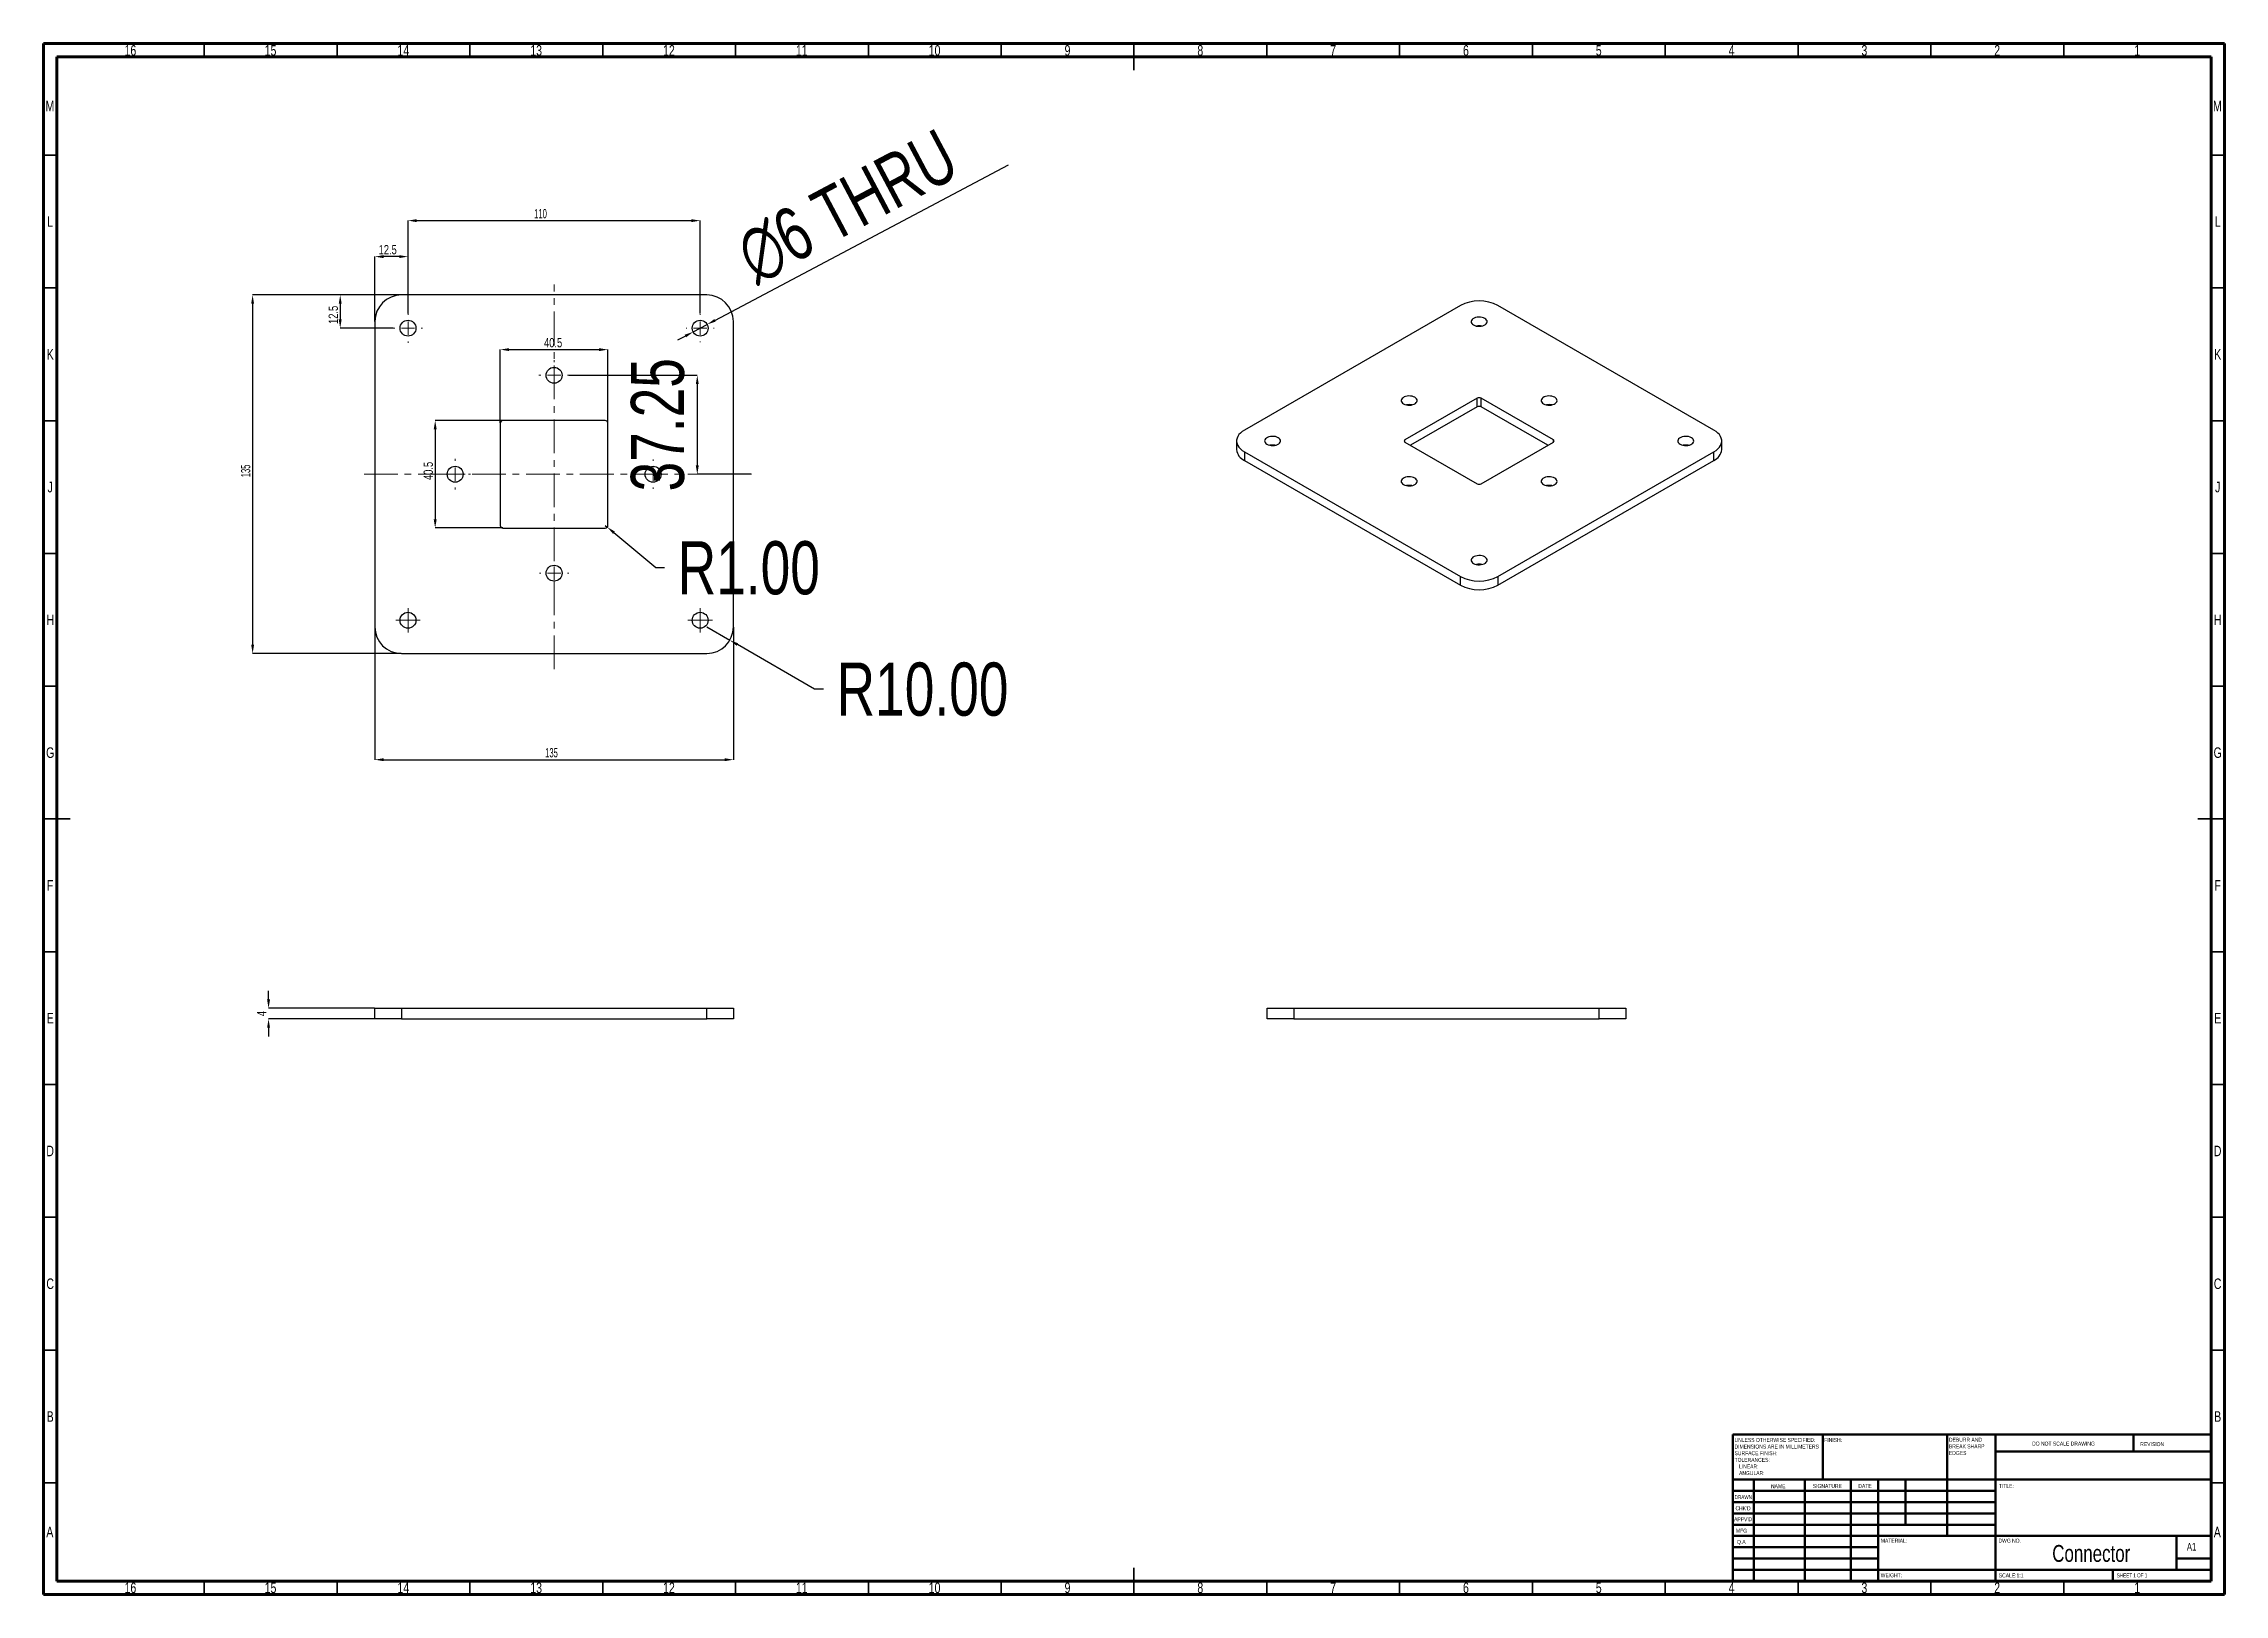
# Model space of a CAD drawing. Header units: inches. Extents: x 1517 to 7040, y -2638 to 1148.
# Drawn here: x 3183 to 4004, y 340 to 924 of the extents above; entities that cross this region are included whole.
import ezdxf

# ---------------------------------------------------------------- set-up
doc = ezdxf.new("R2010")
doc.units = ezdxf.units.IN
doc.header["$MEASUREMENT"] = 0
doc.linetypes.add('CENTERX2', pattern=[20.32, 12.7, -2.54, 2.54, -2.54])
doc.styles.add('SLDTEXTSTYLE0', font='TXT', dxfattribs={"width": 0.75})
doc.styles.add('SLDTEXTSTYLE1', font='TXT', dxfattribs={"width": 0.686449})
doc.styles.add('SLDTEXTSTYLE2', font='TXT', dxfattribs={"width": 0.6875})
doc.styles.add('SLDTEXTSTYLE3', font='TXT', dxfattribs={"width": 0.75})
doc.styles.add('SLDTEXTSTYLE8', font='TXT', dxfattribs={"width": 0.589474})
doc.dimstyles.new('SLDDIMSTYLE0', dxfattribs={"dimtxt": 3.5, "dimasz": 3.302, "dimexe": 0, "dimexo": 0.0625, "dimgap": 0.875, "dimtad": 1, "dimrnd": 1e-09, "dimzin": 12, "dimdsep": 46, "dimtxsty": 'SLDTEXTSTYLE3', "dimsah": 1, "dimcen": 0.09, "dimadec": 0, "dimazin": 3, "dimtfac": 1, "dimtofl": 0, "dimtmove": 0, "dimatfit": 3, "dimfxl": 0, "dimfrac": 2, "dimtolj": 1, "dimtzin": 12, "dimarcsym": 0})
doc.dimstyles.new('SLDDIMSTYLE1', dxfattribs={"dimtxt": 3.5, "dimasz": 3.302, "dimexe": 0, "dimexo": 0.0625, "dimgap": 0.875, "dimtad": 1, "dimrnd": 1e-09, "dimzin": 12, "dimdsep": 46, "dimtxsty": 'SLDTEXTSTYLE8', "dimsah": 1, "dimcen": 0.09, "dimadec": 0, "dimazin": 3, "dimtfac": 1, "dimtofl": 0, "dimtmove": 0, "dimatfit": 3, "dimfxl": 0, "dimfrac": 2, "dimtolj": 1, "dimtzin": 12, "dimarcsym": 0})
doc.dimstyles.new('SLDDIMSTYLE2', dxfattribs={"dimtxt": 20, "dimasz": 3.302, "dimexe": 0, "dimexo": 0.0625, "dimgap": 5, "dimtad": 0, "dimtih": 1, "dimtoh": 1, "dimrnd": 1e-09, "dimzin": 4, "dimdsep": 46, "dimtxsty": 'SLDTEXTSTYLE0', "dimblk1": 'NONE', "dimsah": 1, "dimcen": 0, "dimadec": 0, "dimazin": 1, "dimtfac": 1, "dimtmove": 0, "dimatfit": 3, "dimldrblk": 'NONE', "dimfxl": 0, "dimfrac": 2, "dimtolj": 1, "dimtzin": 12, "dimarcsym": 0})
doc.dimstyles.new('SLDDIMSTYLE3', dxfattribs={"dimtxt": 20, "dimasz": 3.302, "dimexe": 0, "dimexo": 0.0625, "dimgap": 5, "dimtad": 1, "dimrnd": 1e-09, "dimzin": 12, "dimdsep": 46, "dimtxsty": 'SLDTEXTSTYLE0', "dimsah": 1, "dimcen": 0.09, "dimadec": 0, "dimazin": 3, "dimtfac": 1, "dimtmove": 0, "dimatfit": 0, "dimfxl": 0, "dimfrac": 2, "dimtolj": 1, "dimtzin": 12, "dimarcsym": 0})
doc.dimstyles.new('SLDDIMSTYLE4', dxfattribs={"dimtxt": 20, "dimasz": 3.302, "dimexe": 0, "dimexo": 0.0625, "dimgap": 5, "dimtad": 1, "dimrnd": 1e-09, "dimzin": 4, "dimdsep": 46, "dimtxsty": 'SLDTEXTSTYLE0', "dimsah": 1, "dimcen": 0, "dimadec": 0, "dimazin": 1, "dimtfac": 1, "dimtofl": 0, "dimtmove": 0, "dimatfit": 3, "dimfxl": 0, "dimfrac": 2, "dimtolj": 1, "dimtzin": 12, "dimarcsym": 0})

msp = doc.modelspace()

# ---------------------------------------------------------------- texts
at = {"color": 7, "linetype": 'Continuous', "lineweight": 0}
for s, insert, char_height, attachment_point, style in [('16', (3215.877, 923.092), 3.9687, 2, 'SLDTEXTSTYLE0'), ('15', (3268.627, 923.092), 3.9687, 2, 'SLDTEXTSTYLE0'), ('14', (3318.627, 923.092), 3.9687, 2, 'SLDTEXTSTYLE0'), ('13', (3368.627, 923.092), 3.9687, 2, 'SLDTEXTSTYLE0'), ('12', (3418.627, 923.092), 3.9687, 2, 'SLDTEXTSTYLE0'), ('11', (3468.627, 923.092), 3.9687, 2, 'SLDTEXTSTYLE0'), ('10', (3518.627, 923.092), 3.9687, 2, 'SLDTEXTSTYLE0'), ('9', (3568.667, 923.092), 3.969, 2, 'SLDTEXTSTYLE0'), ('8', (3618.667, 923.092), 3.969, 2, 'SLDTEXTSTYLE0'), ('7', (3668.667, 923.092), 3.969, 2, 'SLDTEXTSTYLE0'), ('6', (3718.667, 923.092), 3.969, 2, 'SLDTEXTSTYLE0'), ('5', (3768.667, 923.092), 3.969, 2, 'SLDTEXTSTYLE0'), ('4', (3818.667, 923.092), 3.969, 2, 'SLDTEXTSTYLE0'), ('3', (3868.667, 923.092), 3.969, 2, 'SLDTEXTSTYLE0'), ('2', (3918.667, 923.092), 3.969, 2, 'SLDTEXTSTYLE0'), ('1', (3971.417, 923.092), 3.969, 2, 'SLDTEXTSTYLE0'), ('M', (3185.568, 902.148), 3.969, 2, 'SLDTEXTSTYLE0'), ('M', (4001.568, 902.148), 3.969, 2, 'SLDTEXTSTYLE0'), ('L', (3185.661, 858.648), 3.969, 2, 'SLDTEXTSTYLE0'), ('L', (4001.661, 858.648), 3.969, 2, 'SLDTEXTSTYLE0'), ('K', (3185.695, 808.648), 3.969, 2, 'SLDTEXTSTYLE0'), ('K', (4001.695, 808.648), 3.969, 2, 'SLDTEXTSTYLE0'), ('J', (3185.672, 758.648), 3.969, 2, 'SLDTEXTSTYLE0'), ('J', (4001.672, 758.648), 3.969, 2, 'SLDTEXTSTYLE0'), ('H', (3185.697, 708.648), 3.969, 2, 'SLDTEXTSTYLE0'), ('H', (4001.697, 708.648), 3.969, 2, 'SLDTEXTSTYLE0'), ('G', (3185.693, 658.648), 3.969, 2, 'SLDTEXTSTYLE0'), ('G', (4001.693, 658.648), 3.969, 2, 'SLDTEXTSTYLE0'), ('F', (3185.664, 608.648), 3.969, 2, 'SLDTEXTSTYLE0'), ('F', (4001.664, 608.648), 3.969, 2, 'SLDTEXTSTYLE0'), ('E', (3185.714, 558.648), 3.969, 2, 'SLDTEXTSTYLE0'), ('E', (4001.714, 558.648), 3.969, 2, 'SLDTEXTSTYLE0'), ('D', (3185.659, 508.648), 3.969, 2, 'SLDTEXTSTYLE0'), ('D', (4001.659, 508.648), 3.969, 2, 'SLDTEXTSTYLE0'), ('C', (3185.665, 458.648), 3.969, 2, 'SLDTEXTSTYLE0'), ('C', (4001.665, 458.648), 3.969, 2, 'SLDTEXTSTYLE0'), ('B', (3185.677, 408.648), 3.969, 2, 'SLDTEXTSTYLE0'), ('B', (4001.677, 408.648), 3.969, 2, 'SLDTEXTSTYLE0'), ('FINISH:', (3853.578, 398.593), 1.5, 1, 'SLDTEXTSTYLE0'), ('DO NOT SCALE DRAWING', (3931.821, 397.207), 1.5, 1, 'SLDTEXTSTYLE0'), ('REVISION', (3972.534, 397.009), 1.5, 1, 'SLDTEXTSTYLE0'), ('NAME', (3833.529, 381.175), 1.5, 1, 'SLDTEXTSTYLE0'), ('SIGNATURE', (3849.24, 381.236), 1.5, 1, 'SLDTEXTSTYLE0'), ('DATE', (3866.421, 381.25), 1.5, 1, 'SLDTEXTSTYLE0'), ('TITLE:', (3919.297, 381.25), 1.5, 1, 'SLDTEXTSTYLE0'), ('DRAWN', (3819.85, 377.059), 1.5, 1, 'SLDTEXTSTYLE1'), ("CHK'D", (3820.146, 372.836), 1.5, 1, 'SLDTEXTSTYLE0'), ('A', (3185.546, 365.148), 3.969, 2, 'SLDTEXTSTYLE0'), ("APPV'D", (3819.608, 368.74), 1.5, 1, 'SLDTEXTSTYLE0'), ('MFG', (3820.331, 364.39), 1.5, 1, 'SLDTEXTSTYLE0'), ('A', (4001.546, 365.148), 3.969, 2, 'SLDTEXTSTYLE0'), ('Q.A', (3820.716, 360.179), 1.5, 1, 'SLDTEXTSTYLE0'), ('MATERIAL:', (3874.852, 360.66), 1.5, 1, 'SLDTEXTSTYLE0'), ('DWG NO.', (3919.159, 360.66), 1.5, 1, 'SLDTEXTSTYLE0'), ('Connector', (3954.091, 358.281), 6.35, 2, 'SLDTEXTSTYLE0'), ('A1', (3990.078, 359.08), 2.9104, 1, 'SLDTEXTSTYLE0'), ('WEIGHT:', (3874.824, 347.623), 1.4986, 1, 'SLDTEXTSTYLE0'), ('SCALE:1:1', (3919.28, 347.574), 1.5, 1, 'SLDTEXTSTYLE0'), ('SHEET 1 OF 1', (3963.685, 347.574), 1.5, 1, 'SLDTEXTSTYLE2'), ('16', (3215.877, 344.148), 3.9687, 2, 'SLDTEXTSTYLE0'), ('15', (3268.627, 344.148), 3.9687, 2, 'SLDTEXTSTYLE0'), ('14', (3318.627, 344.148), 3.9687, 2, 'SLDTEXTSTYLE0'), ('13', (3368.627, 344.148), 3.9687, 2, 'SLDTEXTSTYLE0'), ('12', (3418.627, 344.148), 3.9687, 2, 'SLDTEXTSTYLE0'), ('11', (3468.627, 344.148), 3.9687, 2, 'SLDTEXTSTYLE0'), ('10', (3518.627, 344.148), 3.9687, 2, 'SLDTEXTSTYLE0'), ('9', (3568.667, 344.148), 3.969, 2, 'SLDTEXTSTYLE0'), ('8', (3618.667, 344.148), 3.969, 2, 'SLDTEXTSTYLE0'), ('7', (3668.667, 344.148), 3.969, 2, 'SLDTEXTSTYLE0'), ('6', (3718.667, 344.148), 3.969, 2, 'SLDTEXTSTYLE0'), ('5', (3768.667, 344.148), 3.969, 2, 'SLDTEXTSTYLE0'), ('4', (3818.667, 344.148), 3.969, 2, 'SLDTEXTSTYLE0'), ('3', (3868.667, 344.148), 3.969, 2, 'SLDTEXTSTYLE0'), ('2', (3918.667, 344.148), 3.969, 2, 'SLDTEXTSTYLE0'), ('1', (3971.417, 344.148), 3.969, 2, 'SLDTEXTSTYLE0')]:
    msp.add_mtext(s, dxfattribs=dict(at, insert=insert, char_height=char_height, attachment_point=attachment_point, style=style))

# ---------------------------------------------------------------- blocks, each defined once
blk = doc.blocks.new('SW_NOTE_0')
at = {"color": 0, "linetype": 'Continuous', "lineweight": 0, "char_height": 1.5, "attachment_point": 1, "style": 'SLDTEXTSTYLE0'}
for s, insert in [('UNLESS OTHERWISE SPECIFIED:', (0, 1.93)), ('TOLERANCES:', (0, -5.57)), ('SURFACE FINISH:', (0, -3.07)), ('DIMENSIONS ARE IN MILLIMETERS', (0, -0.57)), ('LINEAR:', (1.69, -8.07)), ('ANGULAR:', (1.69, -10.57))]:
    blk.add_mtext(s, dxfattribs=dict(at, insert=insert))
blk = doc.blocks.new('SW_NOTE_0_1')
at = {"color": 0, "linetype": 'Continuous', "lineweight": 0, "char_height": 1.5, "attachment_point": 1, "style": 'SLDTEXTSTYLE0'}
for s, insert in [('DEBURR AND', (0, 1.93)), ('BREAK SHARP', (0, -0.57)), ('EDGES', (0, -3.07))]:
    blk.add_mtext(s, dxfattribs=dict(at, insert=insert))
blk = doc.blocks.new('*D620')
at = {"color": 0, "linetype": 'Continuous', "lineweight": -2, "transparency": 16777216}
for p, q in [((3267.89, 563.71), (3267.89, 567.01)), ((3307.83, 560.41), (3267.89, 560.41)), ((3307.83, 556.41), (3267.89, 556.41)), ((3267.89, 553.11), (3267.89, 549.81))]:
    blk.add_line(p, q, dxfattribs=at)
at = {"color": 0, "linetype": 'Continuous', "transparency": 16777216}
for points in [[(3267.34, 563.71), (3268.44, 563.71), (3267.89, 560.41)], [(3267.34, 553.11), (3268.44, 553.11), (3267.89, 556.41)]]:
    blk.add_solid(points, dxfattribs=at)
at = {"layer": 'Defpoints', "color": 0, "linetype": 'Continuous', "transparency": 16777216}
for p in [(3307.89, 560.41), (3267.89, 556.41), (3307.89, 556.41)]:
    blk.add_point(p, dxfattribs=at)
at = {"color": 0, "linetype": 'Continuous', "lineweight": 18, "transparency": 16777216, "insert": (3263.51, 558.41), "char_height": 3.5, "attachment_point": 2, "rotation": 90, "style": 'SLDTEXTSTYLE3'}
blk.add_mtext('\\A1;4', dxfattribs=at)
blk = doc.blocks.new('*D621')
at = {"color": 0, "linetype": 'Continuous', "lineweight": -2, "transparency": 16777216}
for p, q in [((3317.83, 829.01), (3261.89, 829.01)), ((3261.89, 825.7), (3261.89, 697.31)), ((3317.83, 694.01), (3261.89, 694.01))]:
    blk.add_line(p, q, dxfattribs=at)
at = {"color": 0, "linetype": 'Continuous', "transparency": 16777216}
for points in [[(3261.34, 825.7), (3262.44, 825.7), (3261.89, 829.01)], [(3261.34, 697.31), (3262.44, 697.31), (3261.89, 694.01)]]:
    blk.add_solid(points, dxfattribs=at)
at = {"layer": 'Defpoints', "color": 0, "linetype": 'Continuous', "transparency": 16777216}
for p in [(3317.89, 829.01), (3261.89, 694.01), (3317.89, 694.01)]:
    blk.add_point(p, dxfattribs=at)
at = {"color": 0, "linetype": 'Continuous', "lineweight": 18, "transparency": 16777216, "insert": (3257.51, 762.76), "char_height": 3.5, "attachment_point": 2, "rotation": 90, "style": 'SLDTEXTSTYLE8'}
blk.add_mtext('\\A1;135', dxfattribs=at)
blk = doc.blocks.new('*D622')
at = {"color": 0, "linetype": 'Continuous', "lineweight": -2, "transparency": 16777216}
for p, q in [((3307.89, 703.94), (3307.89, 654.01)), ((3442.89, 703.94), (3442.89, 654.01)), ((3311.19, 654.01), (3439.59, 654.01))]:
    blk.add_line(p, q, dxfattribs=at)
at = {"color": 0, "linetype": 'Continuous', "transparency": 16777216}
for points in [[(3311.19, 654.56), (3311.19, 653.45), (3307.89, 654.01)], [(3439.59, 654.56), (3439.59, 653.45), (3442.89, 654.01)]]:
    blk.add_solid(points, dxfattribs=at)
at = {"layer": 'Defpoints', "color": 0, "linetype": 'Continuous', "transparency": 16777216}
for p in [(3307.89, 704.01), (3442.89, 704.01), (3442.89, 654.01)]:
    blk.add_point(p, dxfattribs=at)
at = {"color": 0, "linetype": 'Continuous', "lineweight": 18, "transparency": 16777216, "insert": (3374.42, 658.38), "char_height": 3.5, "attachment_point": 2, "style": 'SLDTEXTSTYLE8'}
blk.add_mtext('\\A1;135', dxfattribs=at)
blk = doc.blocks.new('*D623')
at = {"color": 0, "linetype": 'Continuous', "lineweight": -2, "transparency": 16777216}
for p, q in [((3432.89, 704.01), (3441.55, 699.01)), ((3473.44, 680.59), (3444.41, 697.35)), ((3476.75, 680.59), (3473.44, 680.59))]:
    blk.add_line(p, q, dxfattribs=at)
at = {"color": 0, "linetype": 'Continuous', "transparency": 16777216}
blk.add_solid([(3444.68, 697.83), (3444.13, 696.88), (3441.55, 699.01)], dxfattribs=at)
at = {"layer": 'Defpoints', "color": 0, "linetype": 'Continuous', "transparency": 16777216}
for p in [(3432.89, 704.01), (3441.55, 699.01)]:
    blk.add_point(p, dxfattribs=at)
at = {"color": 0, "linetype": 'Continuous', "lineweight": 18, "transparency": 16777216, "insert": (3481.75, 690.59), "char_height": 20, "attachment_point": 1, "style": 'SLDTEXTSTYLE0'}
blk.add_mtext('\\A1;R10.00', dxfattribs=at)
blk = doc.blocks.new('_None')
blk = doc.blocks.new('*D624')
at = {"color": 0, "linetype": 'Continuous', "lineweight": -2, "transparency": 16777216}
for p, q in [((3320.39, 822.07), (3320.39, 857.01)), ((3323.69, 857.01), (3427.09, 857.01)), ((3430.39, 822.07), (3430.39, 857.01))]:
    blk.add_line(p, q, dxfattribs=at)
at = {"color": 0, "linetype": 'Continuous', "transparency": 16777216}
for points in [[(3323.69, 857.56), (3323.69, 856.45), (3320.39, 857.01)], [(3427.09, 857.56), (3427.09, 856.45), (3430.39, 857.01)]]:
    blk.add_solid(points, dxfattribs=at)
at = {"layer": 'Defpoints', "color": 0, "linetype": 'Continuous', "transparency": 16777216}
for p in [(3430.39, 857.01), (3320.39, 822.01), (3430.39, 822.01)]:
    blk.add_point(p, dxfattribs=at)
at = {"color": 0, "linetype": 'Continuous', "lineweight": 18, "transparency": 16777216, "insert": (3370.29, 861.38), "char_height": 3.5, "attachment_point": 2, "style": 'SLDTEXTSTYLE8'}
blk.add_mtext('\\A1;110', dxfattribs=at)
blk = doc.blocks.new('*D625')
at = {"color": 0, "linetype": 'Continuous', "lineweight": -2, "transparency": 16777216}
for p, q in [((3435.96, 819.46), (3546.49, 878.08)), ((3424.82, 813.55), (3421.9, 812.01)), ((3427.74, 815.1), (3433.04, 817.91))]:
    blk.add_line(p, q, dxfattribs=at)
at = {"color": 0, "linetype": 'Continuous', "transparency": 16777216}
for points in [[(3424.56, 814.04), (3425.08, 813.07), (3427.74, 815.1)], [(3435.7, 819.94), (3436.21, 818.97), (3433.04, 817.91)]]:
    blk.add_solid(points, dxfattribs=at)
at = {"layer": 'Defpoints', "color": 0, "linetype": 'Continuous', "transparency": 16777216}
for p in [(3427.74, 815.1), (3433.04, 817.91)]:
    blk.add_point(p, dxfattribs=at)
at = {"color": 0, "linetype": 'Continuous', "lineweight": 18, "transparency": 16777216, "insert": (3442.01, 850.97), "char_height": 20, "attachment_point": 1, "rotation": 27.93978, "style": 'SLDTEXTSTYLE0'}
blk.add_mtext('\\A1;∅6 THRU', dxfattribs=at)
blk = doc.blocks.new('*D626')
at = {"color": 0, "linetype": 'Continuous', "lineweight": -2, "transparency": 16777216}
for p, q in [((3307.89, 819.07), (3307.89, 843.45)), ((3317.09, 843.45), (3311.19, 843.45)), ((3320.39, 822.07), (3320.39, 843.45))]:
    blk.add_line(p, q, dxfattribs=at)
at = {"color": 0, "linetype": 'Continuous', "transparency": 16777216}
for points in [[(3311.19, 844.01), (3311.19, 842.9), (3307.89, 843.45)], [(3317.09, 844.01), (3317.09, 842.9), (3320.39, 843.45)]]:
    blk.add_solid(points, dxfattribs=at)
at = {"layer": 'Defpoints', "color": 0, "linetype": 'Continuous', "transparency": 16777216}
for p in [(3307.89, 843.45), (3320.39, 822.01), (3307.89, 819.01)]:
    blk.add_point(p, dxfattribs=at)
at = {"color": 0, "linetype": 'Continuous', "lineweight": 18, "transparency": 16777216, "insert": (3312.75, 847.83), "char_height": 3.5, "attachment_point": 2, "style": 'SLDTEXTSTYLE3'}
blk.add_mtext('\\A1;12.5', dxfattribs=at)
blk = doc.blocks.new('*D627')
at = {"color": 0, "linetype": 'Continuous', "lineweight": -2, "transparency": 16777216}
for p, q in [((3317.83, 829.01), (3294.87, 829.01)), ((3294.87, 825.7), (3294.87, 819.81)), ((3314.83, 816.51), (3294.87, 816.51))]:
    blk.add_line(p, q, dxfattribs=at)
at = {"color": 0, "linetype": 'Continuous', "transparency": 16777216}
for points in [[(3294.32, 825.7), (3295.42, 825.7), (3294.87, 829.01)], [(3294.32, 819.81), (3295.42, 819.81), (3294.87, 816.51)]]:
    blk.add_solid(points, dxfattribs=at)
at = {"layer": 'Defpoints', "color": 0, "linetype": 'Continuous', "transparency": 16777216}
for p in [(3317.89, 829.01), (3294.87, 816.51), (3314.89, 816.51)]:
    blk.add_point(p, dxfattribs=at)
at = {"color": 0, "linetype": 'Continuous', "lineweight": 18, "transparency": 16777216, "insert": (3290.49, 821.52), "char_height": 3.5, "attachment_point": 2, "rotation": 90, "style": 'SLDTEXTSTYLE3'}
blk.add_mtext('\\A1;12.5', dxfattribs=at)
blk = doc.blocks.new('*D628')
at = {"color": 0, "linetype": 'Continuous', "lineweight": -2, "transparency": 16777216}
for p, q in [((3355.14, 780.82), (3355.14, 808.43)), ((3358.44, 808.43), (3392.34, 808.43)), ((3395.64, 780.82), (3395.64, 808.43))]:
    blk.add_line(p, q, dxfattribs=at)
at = {"color": 0, "linetype": 'Continuous', "transparency": 16777216}
for points in [[(3358.44, 808.98), (3358.44, 807.88), (3355.14, 808.43)], [(3392.34, 808.98), (3392.34, 807.88), (3395.64, 808.43)]]:
    blk.add_solid(points, dxfattribs=at)
at = {"layer": 'Defpoints', "color": 0, "linetype": 'Continuous', "transparency": 16777216}
for p in [(3395.64, 808.43), (3355.14, 780.76), (3395.64, 780.76)]:
    blk.add_point(p, dxfattribs=at)
at = {"color": 0, "linetype": 'Continuous', "lineweight": 18, "transparency": 16777216, "insert": (3375.02, 812.8), "char_height": 3.5, "attachment_point": 2, "style": 'SLDTEXTSTYLE3'}
blk.add_mtext('\\A1;40.5', dxfattribs=at)
blk = doc.blocks.new('*D629')
at = {"color": 0, "linetype": 'Continuous', "lineweight": -2, "transparency": 16777216}
for p, q in [((3356.08, 781.76), (3330.62, 781.76)), ((3330.62, 778.45), (3330.62, 744.56)), ((3356.08, 741.26), (3330.62, 741.26))]:
    blk.add_line(p, q, dxfattribs=at)
at = {"color": 0, "linetype": 'Continuous', "transparency": 16777216}
for points in [[(3330.07, 778.45), (3331.18, 778.45), (3330.62, 781.76)], [(3330.07, 744.56), (3331.18, 744.56), (3330.62, 741.26)]]:
    blk.add_solid(points, dxfattribs=at)
at = {"layer": 'Defpoints', "color": 0, "linetype": 'Continuous', "transparency": 16777216}
for p in [(3356.14, 781.76), (3330.62, 741.26), (3356.14, 741.26)]:
    blk.add_point(p, dxfattribs=at)
at = {"color": 0, "linetype": 'Continuous', "lineweight": 18, "transparency": 16777216, "insert": (3326.25, 762.76), "char_height": 3.5, "attachment_point": 2, "rotation": 90, "style": 'SLDTEXTSTYLE3'}
blk.add_mtext('\\A1;40.5', dxfattribs=at)
blk = doc.blocks.new('*D630')
at = {"color": 0, "linetype": 'Continuous', "lineweight": -2, "transparency": 16777216}
for p, q in [((3394.64, 742.26), (3395.4, 741.61)), ((3413.63, 726.28), (3397.93, 739.49)), ((3416.93, 726.28), (3413.63, 726.28))]:
    blk.add_line(p, q, dxfattribs=at)
at = {"color": 0, "linetype": 'Continuous', "transparency": 16777216}
blk.add_solid([(3398.28, 739.91), (3397.58, 739.06), (3395.4, 741.61)], dxfattribs=at)
at = {"layer": 'Defpoints', "color": 0, "linetype": 'Continuous', "transparency": 16777216}
for p in [(3394.64, 742.26), (3395.4, 741.61)]:
    blk.add_point(p, dxfattribs=at)
at = {"color": 0, "linetype": 'Continuous', "lineweight": 18, "transparency": 16777216, "insert": (3421.93, 736.28), "char_height": 20, "attachment_point": 1, "style": 'SLDTEXTSTYLE0'}
blk.add_mtext('\\A1;R1.00', dxfattribs=at)
blk = doc.blocks.new('*D631')
at = {"color": 0, "linetype": 'Continuous', "lineweight": -2, "transparency": 16777216}
for p, q in [((3380.95, 798.76), (3429.29, 798.76)), ((3429.29, 795.45), (3429.29, 764.81)), ((3449.6, 761.51), (3429.29, 761.51))]:
    blk.add_line(p, q, dxfattribs=at)
at = {"color": 0, "linetype": 'Continuous', "transparency": 16777216}
for points in [[(3428.74, 795.45), (3429.84, 795.45), (3429.29, 798.76)], [(3428.74, 764.81), (3429.84, 764.81), (3429.29, 761.51)]]:
    blk.add_solid(points, dxfattribs=at)
at = {"layer": 'Defpoints', "color": 0, "linetype": 'Continuous', "transparency": 16777216}
for p in [(3380.89, 798.76), (3429.29, 761.51), (3449.67, 761.51)]:
    blk.add_point(p, dxfattribs=at)
at = {"color": 0, "linetype": 'Continuous', "lineweight": 18, "transparency": 16777216, "insert": (3404.29, 780.13), "char_height": 20, "attachment_point": 2, "rotation": 90, "style": 'SLDTEXTSTYLE0'}
blk.add_mtext('\\A1;37.25', dxfattribs=at)
blk = doc.blocks.new('SW_CENTERMARKSYMBOL_0')
at = {"color": 0, "linetype": 'Continuous', "lineweight": 18}
for p, q in [((-5, 0), (-5.5, 0)), ((0, 0), (-2.5, 0)), ((0, 5), (0, 5.5)), ((0, 0), (0, 2.5)), ((0, 0), (0, -2.5)), ((0, 0), (2.5, 0)), ((5, 0), (5.5, 0)), ((0, -5), (0, -5.5))]:
    blk.add_line(p, q, dxfattribs=at)
blk = doc.blocks.new('SW_CENTERMARKSYMBOL_1')
at = {"color": 0, "linetype": 'Continuous', "lineweight": 18}
for p, q in [((-5, 0), (-5.5, 0)), ((0, 0), (-2.5, 0)), ((0, 5), (0, 5.5)), ((0, 0), (0, 2.5)), ((0, 0), (0, -2.5)), ((0, 0), (2.5, 0)), ((5, 0), (5.5, 0)), ((0, -5), (0, -5.5))]:
    blk.add_line(p, q, dxfattribs=at)
blk = doc.blocks.new('SW_CENTERMARKSYMBOL_2')
at = {"color": 0, "linetype": 'Continuous', "lineweight": 18}
for p, q in [((-5, 0), (-5.75, 0)), ((0, 0), (-2.5, 0)), ((0, 5), (0, 5.75)), ((0, 0), (0, 2.5)), ((0, 0), (0, -2.5)), ((0, 0), (2.5, 0)), ((5, 0), (5.75, 0)), ((0, -5), (0, -5.75))]:
    blk.add_line(p, q, dxfattribs=at)
blk = doc.blocks.new('SW_CENTERMARKSYMBOL_3')
at = {"color": 0, "linetype": 'Continuous', "lineweight": 18}
for p, q in [((-5, 0), (-5.75, 0)), ((0, 0), (-2.5, 0)), ((0, 5), (0, 5.75)), ((0, 0), (0, 2.5)), ((0, 0), (0, -2.5)), ((0, 0), (2.5, 0)), ((5, 0), (5.75, 0)), ((0, -5), (0, -5.75))]:
    blk.add_line(p, q, dxfattribs=at)
blk = doc.blocks.new('SW_CENTERMARKSYMBOL_4')
at = {"color": 0, "linetype": 'Continuous', "lineweight": 18}
for p, q in [((-5, 0), (-5.5, 0)), ((0, 0), (-2.5, 0)), ((0, 5), (0, 5.5)), ((0, 0), (0, 2.5)), ((0, 0), (0, -2.5)), ((0, 0), (2.5, 0)), ((5, 0), (5.5, 0)), ((0, -5), (0, -5.5))]:
    blk.add_line(p, q, dxfattribs=at)
blk = doc.blocks.new('SW_CENTERMARKSYMBOL_5')
at = {"color": 0, "linetype": 'Continuous', "lineweight": 0}
for p, q in [((-5, 0), (-5.25, 0)), ((0, 0), (-2.5, 0)), ((0, 5), (0, 5.25)), ((0, 0), (0, 2.5)), ((0, 0), (0, -2.5)), ((0, 0), (2.5, 0)), ((5, 0), (5.25, 0)), ((0, -5), (0, -5.25))]:
    blk.add_line(p, q, dxfattribs=at)
blk = doc.blocks.new('SW_CENTERMARKSYMBOL_6')
at = {"color": 0, "linetype": 'Continuous', "lineweight": 0}
for p, q in [((-2.5, 0), (-4.6, 0)), ((0, 0), (-2.5, 0)), ((0, 2.5), (0, 4.6)), ((0, 0), (0, 2.5)), ((0, 0), (0, -2.5)), ((0, 0), (2.5, 0)), ((2.5, 0), (4.6, 0)), ((0, -2.5), (0, -4.6))]:
    blk.add_line(p, q, dxfattribs=at)
blk = doc.blocks.new('SW_CENTERMARKSYMBOL_7')
at = {"color": 0, "linetype": 'Continuous', "lineweight": 0}
for p, q in [((-2.5, 0), (-4.6, 0)), ((0, 0), (-2.5, 0)), ((0, 2.5), (0, 4.6)), ((0, 0), (0, 2.5)), ((0, 0), (0, -2.5)), ((0, 0), (2.5, 0)), ((2.5, 0), (4.6, 0)), ((0, -2.5), (0, -4.6))]:
    blk.add_line(p, q, dxfattribs=at)

# ---------------------------------------------------------------- dimensions: what is measured, and where the dimension line sits
at = {"color": 7, "linetype": 'Continuous', "lineweight": 18}
dim = msp.add_diameter_dim_2p(p1=(3427.737, 815.1), p2=(3433.038, 817.911), text='<> THRU', dimstyle='SLDDIMSTYLE3', dxfattribs=at)
dim.commit()
dim.dimension.update_dxf_attribs({"geometry": '*D625', "text_midpoint": (3497.896, 852.309), "dimtype": 163})
for base, p1, p2, dimstyle, picture, middle in [((3430.388, 857.005), (3320.388, 822.005), (3430.388, 822.005), 'SLDDIMSTYLE1', '*D624', (3370.29, 857.005)), ((3307.888, 843.455), (3320.388, 822.005), (3307.888, 819.005), 'SLDDIMSTYLE0', '*D626', (3312.745, 843.455)), ((3395.638, 808.427), (3355.138, 780.755), (3395.638, 780.755), 'SLDDIMSTYLE0', '*D628', (3375.022, 808.427)), ((3442.888, 654.005), (3307.888, 704.005), (3442.888, 704.005), 'SLDDIMSTYLE1', '*D622', (3374.423, 654.005))]:
    dim = msp.add_linear_dim(base=base, p1=p1, p2=p2, dimstyle=dimstyle, dxfattribs=at)
    dim.commit()
    dim.dimension.update_dxf_attribs({"geometry": picture, "text_midpoint": middle, "dimtype": 160})
for base, p1, p2, dimstyle, picture, middle in [((3261.888, 694.005), (3317.888, 829.005), (3317.888, 694.005), 'SLDDIMSTYLE1', '*D621', (3261.888, 762.762)), ((3294.869, 816.505), (3317.888, 829.005), (3314.888, 816.505), 'SLDDIMSTYLE0', '*D627', (3294.869, 821.515)), ((3429.286, 761.505), (3380.888, 798.755), (3449.666, 761.505), 'SLDDIMSTYLE4', '*D631', (3429.286, 780.13)), ((3330.625, 741.255), (3356.138, 781.755), (3356.138, 741.255), 'SLDDIMSTYLE0', '*D629', (3330.625, 762.762)), ((3267.888, 556.409), (3307.888, 560.409), (3307.888, 556.409), 'SLDDIMSTYLE0', '*D620', (3267.888, 558.409))]:
    dim = msp.add_linear_dim(base=base, p1=p1, p2=p2, angle=90, dimstyle=dimstyle, dxfattribs=at)
    dim.commit()
    dim.dimension.update_dxf_attribs({"geometry": picture, "text_midpoint": middle, "dimtype": 160})
for center, mpoint, picture, middle in [((3394.638, 742.255), (3395.403, 741.612), '*D630', (3446.931, 726.281)), ((3432.888, 704.005), (3441.548, 699.005), '*D623', (3512.996, 680.59))]:
    dim = msp.add_radius_dim(center=center, mpoint=mpoint, dimstyle='SLDDIMSTYLE2', dxfattribs=at)
    dim.commit()
    dim.dimension.update_dxf_attribs({"geometry": picture, "text_midpoint": middle, "dimtype": 164})

# ---------------------------------------------------------------- linework, layer by layer
at = {"color": 7, "linetype": 'Continuous', "lineweight": 70}
for p, q in [((3183.206, 339.674), (3183.206, 923.674)), ((3183.206, 923.674), (4004.206, 923.674)), ((4004.206, 923.674), (4004.206, 339.674)), ((3188.206, 344.674), (3188.206, 918.674)), ((3188.206, 918.674), (3999.206, 918.674)), ((3999.206, 918.674), (3999.206, 344.674)), ((4004.206, 339.674), (3183.206, 339.674)), ((3999.206, 344.674), (3188.206, 344.674))]:
    msp.add_line(p, q, dxfattribs=at)
at = {"color": 7, "linetype": 'Continuous', "lineweight": 35}
for p, q in [((3243.706, 918.674), (3243.706, 923.674)), ((3293.706, 918.674), (3293.706, 923.674)), ((3343.706, 918.674), (3343.706, 923.674)), ((3393.706, 918.674), (3393.706, 923.674)), ((3443.706, 918.674), (3443.706, 923.674)), ((3493.706, 918.674), (3493.706, 923.674)), ((3543.706, 918.674), (3543.706, 923.674)), ((3593.706, 923.674), (3593.706, 913.674)), ((3593.706, 918.674), (3593.706, 923.674)), ((3643.706, 918.674), (3643.706, 923.674)), ((3693.706, 918.674), (3693.706, 923.674)), ((3743.706, 918.674), (3743.706, 923.674)), ((3793.706, 918.674), (3793.706, 923.674)), ((3843.706, 918.674), (3843.706, 923.674)), ((3893.706, 918.674), (3893.706, 923.674)), ((3943.706, 918.674), (3943.706, 923.674)), ((3188.206, 881.674), (3183.206, 881.674)), ((3999.206, 881.674), (4004.206, 881.674)), ((3188.206, 831.674), (3183.206, 831.674)), ((3999.206, 831.674), (4004.206, 831.674)), ((3188.206, 781.674), (3183.206, 781.674)), ((3999.206, 781.674), (4004.206, 781.674)), ((3188.206, 731.674), (3183.206, 731.674)), ((3999.206, 731.674), (4004.206, 731.674)), ((3188.206, 681.674), (3183.206, 681.674)), ((3999.206, 681.674), (4004.206, 681.674)), ((3183.206, 631.674), (3193.206, 631.674)), ((3188.206, 631.674), (3183.206, 631.674)), ((4004.206, 631.674), (3994.206, 631.674)), ((3999.206, 631.674), (4004.206, 631.674)), ((3188.206, 581.674), (3183.206, 581.674)), ((3999.206, 581.674), (4004.206, 581.674)), ((3188.206, 531.674), (3183.206, 531.674)), ((3999.206, 531.674), (4004.206, 531.674)), ((3188.206, 481.674), (3183.206, 481.674)), ((3999.206, 481.674), (4004.206, 481.674)), ((3188.206, 431.674), (3183.206, 431.674)), ((3999.206, 431.674), (4004.206, 431.674)), ((3188.206, 381.674), (3183.206, 381.674)), ((3999.206, 381.674), (4004.206, 381.674)), ((3593.706, 339.674), (3593.706, 349.674)), ((3243.706, 344.674), (3243.706, 339.674)), ((3293.706, 344.674), (3293.706, 339.674)), ((3343.706, 344.674), (3343.706, 339.674)), ((3393.706, 344.674), (3393.706, 339.674)), ((3443.706, 344.674), (3443.706, 339.674)), ((3493.706, 344.674), (3493.706, 339.674)), ((3543.706, 344.674), (3543.706, 339.674)), ((3593.706, 344.674), (3593.706, 339.674)), ((3643.706, 344.674), (3643.706, 339.674)), ((3693.706, 344.674), (3693.706, 339.674)), ((3743.706, 344.674), (3743.706, 339.674)), ((3793.706, 344.674), (3793.706, 339.674)), ((3843.706, 344.674), (3843.706, 339.674)), ((3893.706, 344.674), (3893.706, 339.674)), ((3943.706, 344.674), (3943.706, 339.674))]:
    msp.add_line(p, q, dxfattribs=at)
at = {"color": 7, "linetype": 'CENTERX2', "lineweight": 18}
for p, q in [((3375.388, 688.124), (3375.388, 832.976)), ((3303.853, 761.505), (3449.666, 761.505))]:
    msp.add_line(p, q, dxfattribs=at)
at = {"color": 7, "linetype": 'Continuous', "lineweight": 25}
for p, q in [((3432.888, 829.005), (3317.888, 829.005)), ((3716.578, 825.068), (3635.261, 778.125)), ((3812.038, 778.125), (3730.72, 825.068)), ((3307.888, 819.005), (3307.888, 704.005)), ((3442.888, 704.005), (3442.888, 819.005)), ((3722.942, 790.167), (3695.719, 774.451)), ((3722.942, 786.901), (3722.942, 790.167)), ((3751.58, 774.451), (3724.357, 790.167)), ((3724.357, 786.901), (3724.357, 790.167)), ((3355.138, 780.755), (3355.138, 742.255)), ((3394.638, 781.755), (3356.138, 781.755)), ((3395.638, 742.255), (3395.638, 780.755)), ((3722.942, 786.901), (3697.84, 772.41)), ((3749.458, 772.41), (3724.357, 786.901)), ((3632.332, 774.043), (3632.332, 770.777)), ((3695.719, 773.635), (3722.942, 757.919)), ((3724.357, 757.919), (3751.58, 773.635)), ((3814.967, 770.777), (3814.967, 774.043)), ((3635.261, 769.961), (3716.578, 723.017)), ((3635.261, 769.961), (3635.261, 766.695)), ((3635.261, 766.695), (3716.578, 719.751)), ((3730.72, 723.017), (3812.038, 769.961)), ((3730.72, 719.751), (3812.038, 766.695)), ((3812.038, 766.695), (3812.038, 769.961)), ((3356.138, 741.255), (3394.638, 741.255)), ((3716.578, 719.751), (3716.578, 723.017)), ((3730.72, 723.017), (3730.72, 719.751)), ((3317.888, 694.005), (3432.888, 694.005)), ((3307.888, 556.409), (3307.888, 560.409)), ((3307.888, 560.409), (3317.888, 560.409)), ((3317.888, 560.409), (3317.888, 556.409)), ((3317.888, 560.409), (3432.888, 560.409)), ((3432.888, 556.409), (3432.888, 560.409)), ((3432.888, 560.409), (3442.888, 560.409)), ((3442.888, 560.409), (3442.888, 556.409)), ((3643.882, 556.409), (3643.882, 560.409)), ((3643.882, 560.409), (3653.882, 560.409)), ((3653.882, 560.409), (3653.882, 556.409)), ((3653.882, 560.409), (3768.882, 560.409)), ((3768.882, 556.409), (3768.882, 560.409)), ((3768.882, 560.409), (3778.882, 560.409)), ((3778.882, 560.409), (3778.882, 556.409)), ((3317.888, 556.409), (3307.888, 556.409)), ((3317.888, 556.409), (3432.888, 556.409)), ((3442.888, 556.409), (3432.888, 556.409)), ((3653.882, 556.409), (3643.882, 556.409)), ((3653.882, 556.409), (3768.882, 556.409)), ((3778.882, 556.409), (3768.882, 556.409))]:
    msp.add_line(p, q, dxfattribs=at)
at = {"color": 8, "linetype": 'Continuous', "lineweight": 25}
for p, q in [((3695.719, 773.635), (3695.719, 774.451)), ((3751.58, 773.635), (3751.58, 774.451))]:
    msp.add_line(p, q, dxfattribs=at)
at = {"color": 7, "linetype": 'Continuous', "lineweight": 50}
for p, q in [((3819.206, 399.924), (3999.206, 399.924)), ((3819.206, 399.924), (3819.206, 344.674)), ((3853.006, 382.924), (3853.006, 399.924)), ((3899.806, 399.924), (3899.806, 361.674)), ((3918.006, 399.924), (3918.006, 344.674)), ((3970.006, 393.549), (3970.006, 399.924)), ((3999.206, 393.549), (3918.006, 393.549)), ((3999.206, 382.924), (3819.206, 382.924)), ((3918.006, 378.674), (3819.206, 378.674)), ((3827.006, 382.924), (3827.006, 344.674)), ((3846.197, 382.924), (3846.197, 344.674)), ((3863.605, 382.924), (3863.605, 344.674)), ((3873.806, 344.674), (3873.806, 382.924)), ((3884.206, 365.924), (3884.206, 382.924)), ((3918.006, 374.424), (3819.206, 374.424)), ((3918.006, 370.174), (3819.206, 370.174)), ((3918.006, 365.924), (3819.206, 365.924)), ((3873.806, 361.674), (3819.206, 361.674)), ((3873.806, 361.674), (3999.206, 361.674)), ((3986.206, 348.924), (3986.206, 361.674)), ((3873.806, 357.424), (3819.206, 357.424)), ((3873.806, 353.174), (3819.206, 353.174)), ((3999.206, 353.174), (3986.206, 353.174)), ((3819.206, 348.924), (3999.206, 348.924)), ((3962.206, 344.674), (3962.206, 348.924))]:
    msp.add_line(p, q, dxfattribs=at)
at = {"color": 7, "linetype": 'Continuous', "lineweight": 25, "flags": 128}
for points in [[(3721.528, 817.721), (3722.015, 817.493), (3722.574, 817.328), (3723.18, 817.235), (3723.806, 817.216), (3724.426, 817.272), (3725.011, 817.402), (3725.537, 817.599), (3725.981, 817.855), (3726.322, 818.159), (3726.547, 818.497), (3726.645, 818.855), (3726.612, 819.216), (3726.45, 819.566), (3726.165, 819.889), (3725.771, 820.17), (3725.283, 820.398), (3724.725, 820.562), (3724.119, 820.656), (3723.492, 820.675), (3722.873, 820.618), (3722.287, 820.488), (3721.761, 820.291), (3721.318, 820.035), (3720.976, 819.732), (3720.752, 819.394), (3720.654, 819.036), (3720.686, 818.674), (3720.849, 818.325), (3721.133, 818.002), (3721.528, 817.721)], [(3695.188, 788.024), (3695.676, 787.796), (3696.235, 787.632), (3696.84, 787.538), (3697.467, 787.519), (3698.086, 787.576), (3698.672, 787.705), (3699.198, 787.903), (3699.641, 788.159), (3699.983, 788.462), (3700.207, 788.8), (3700.306, 789.158), (3700.273, 789.519), (3700.11, 789.869), (3699.826, 790.192), (3699.431, 790.473), (3698.944, 790.701), (3698.385, 790.865), (3697.779, 790.959), (3697.153, 790.978), (3696.533, 790.921), (3695.948, 790.792), (3695.422, 790.594), (3694.978, 790.338), (3694.637, 790.035), (3694.412, 789.697), (3694.314, 789.339), (3694.347, 788.978), (3694.509, 788.628), (3694.794, 788.305), (3695.188, 788.024)], [(3747.868, 788.024), (3748.355, 787.796), (3748.914, 787.632), (3749.52, 787.538), (3750.146, 787.519), (3750.766, 787.576), (3751.351, 787.705), (3751.877, 787.903), (3752.321, 788.159), (3752.662, 788.462), (3752.887, 788.8), (3752.985, 789.158), (3752.952, 789.519), (3752.79, 789.869), (3752.505, 790.192), (3752.11, 790.473), (3751.623, 790.701), (3751.064, 790.865), (3750.458, 790.959), (3749.832, 790.978), (3749.213, 790.921), (3748.627, 790.792), (3748.101, 790.594), (3747.658, 790.338), (3747.316, 790.035), (3747.091, 789.697), (3746.993, 789.339), (3747.026, 788.978), (3747.188, 788.628), (3747.473, 788.305), (3747.868, 788.024)], [(3635.261, 778.125), (3634.46, 777.603), (3633.774, 777.029), (3633.213, 776.412), (3632.785, 775.76), (3632.496, 775.083), (3632.35, 774.391), (3632.35, 773.694), (3632.496, 773.002), (3632.785, 772.325), (3633.213, 771.674), (3633.774, 771.056), (3634.46, 770.483), (3635.261, 769.961)], [(3643.746, 772.818), (3644.234, 772.59), (3644.793, 772.426), (3645.398, 772.332), (3646.025, 772.313), (3646.644, 772.37), (3647.23, 772.5), (3647.756, 772.697), (3648.199, 772.953), (3648.541, 773.257), (3648.765, 773.595), (3648.864, 773.952), (3648.831, 774.314), (3648.668, 774.664), (3648.384, 774.986), (3647.989, 775.267), (3647.502, 775.495), (3646.943, 775.66), (3646.337, 775.753), (3645.711, 775.772), (3645.091, 775.716), (3644.506, 775.586), (3643.98, 775.389), (3643.536, 775.133), (3643.195, 774.829), (3642.97, 774.491), (3642.872, 774.134), (3642.905, 773.772), (3643.067, 773.422), (3643.352, 773.1), (3643.746, 772.818)], [(3799.31, 772.818), (3799.797, 772.59), (3800.356, 772.426), (3800.962, 772.332), (3801.588, 772.313), (3802.208, 772.37), (3802.793, 772.5), (3803.319, 772.697), (3803.763, 772.953), (3804.104, 773.257), (3804.329, 773.595), (3804.427, 773.952), (3804.394, 774.314), (3804.232, 774.664), (3803.947, 774.986), (3803.552, 775.267), (3803.065, 775.495), (3802.506, 775.66), (3801.9, 775.753), (3801.274, 775.772), (3800.655, 775.716), (3800.069, 775.586), (3799.543, 775.389), (3799.1, 775.133), (3798.758, 774.829), (3798.533, 774.491), (3798.435, 774.134), (3798.468, 773.772), (3798.63, 773.422), (3798.915, 773.1), (3799.31, 772.818)], [(3812.038, 769.961), (3812.839, 770.483), (3813.524, 771.056), (3814.086, 771.674), (3814.514, 772.325), (3814.803, 773.002), (3814.948, 773.694), (3814.948, 774.391), (3814.803, 775.083), (3814.514, 775.76), (3814.086, 776.412), (3813.524, 777.029), (3812.839, 777.603), (3812.038, 778.125)], [(3695.188, 757.613), (3695.676, 757.385), (3696.235, 757.22), (3696.84, 757.127), (3697.467, 757.108), (3698.086, 757.164), (3698.672, 757.294), (3699.198, 757.491), (3699.641, 757.747), (3699.983, 758.051), (3700.207, 758.389), (3700.306, 758.747), (3700.273, 759.108), (3700.11, 759.458), (3699.826, 759.781), (3699.431, 760.062), (3698.944, 760.29), (3698.385, 760.454), (3697.779, 760.548), (3697.153, 760.567), (3696.533, 760.51), (3695.948, 760.38), (3695.422, 760.183), (3694.978, 759.927), (3694.637, 759.624), (3694.412, 759.286), (3694.314, 758.928), (3694.347, 758.566), (3694.509, 758.217), (3694.794, 757.894), (3695.188, 757.613)], [(3747.868, 757.613), (3748.355, 757.385), (3748.914, 757.22), (3749.52, 757.127), (3750.146, 757.108), (3750.766, 757.164), (3751.351, 757.294), (3751.877, 757.491), (3752.321, 757.747), (3752.662, 758.051), (3752.887, 758.389), (3752.985, 758.747), (3752.952, 759.108), (3752.79, 759.458), (3752.505, 759.781), (3752.11, 760.062), (3751.623, 760.29), (3751.064, 760.454), (3750.458, 760.548), (3749.832, 760.567), (3749.213, 760.51), (3748.627, 760.38), (3748.101, 760.183), (3747.658, 759.927), (3747.316, 759.624), (3747.091, 759.286), (3746.993, 758.928), (3747.026, 758.566), (3747.188, 758.217), (3747.473, 757.894), (3747.868, 757.613)], [(3721.528, 727.916), (3722.015, 727.688), (3722.574, 727.524), (3723.18, 727.43), (3723.806, 727.411), (3724.426, 727.468), (3725.011, 727.597), (3725.537, 727.795), (3725.981, 728.051), (3726.322, 728.354), (3726.547, 728.692), (3726.645, 729.05), (3726.612, 729.411), (3726.45, 729.761), (3726.165, 730.084), (3725.771, 730.365), (3725.283, 730.593), (3724.725, 730.757), (3724.119, 730.851), (3723.492, 730.87), (3722.873, 730.813), (3722.287, 730.684), (3721.761, 730.486), (3721.318, 730.23), (3720.976, 729.927), (3720.752, 729.589), (3720.654, 729.231), (3720.686, 728.87), (3720.849, 728.52), (3721.133, 728.197), (3721.528, 727.916)]]:
    msp.add_lwpolyline(points, dxfattribs=at)
at = {"color": 7, "linetype": 'Continuous', "lineweight": 25}
for centre in [(3320.388, 816.505), (3430.388, 816.505), (3375.388, 798.755), (3338.138, 761.505), (3412.638, 761.505), (3375.388, 724.255), (3320.388, 706.505), (3430.388, 706.505)]:
    msp.add_circle(centre, 3, dxfattribs=at)
for centre, radius, start, end in [((3317.888, 819.005), 10, 90, 180), ((3432.888, 819.005), 10, 0, 90), ((3723.649, 811.471), 15.326, 62.524312, 117.475688), ((3723.649, 812.341), 5.071, 78.641425, 101.358575), ((3723.649, 788.802), 1.537, 62.609672, 117.390328), ((3356.138, 780.755), 1, 90, 180), ((3394.638, 780.755), 1, 0, 90), ((3697.31, 782.644), 5.071, 78.641425, 101.358575), ((3723.649, 785.536), 1.537, 62.609672, 117.390328), ((3749.989, 782.644), 5.071, 78.641425, 101.358575), ((3645.868, 767.438), 5.071, 78.641425, 101.358575), ((3695.874, 774.043), 0.437, 110.783421, 249.216579), ((3751.425, 774.043), 0.437, 290.783421, 69.216579), ((3801.431, 767.438), 5.071, 78.641425, 101.358575), ((3637.166, 771.154), 4.849, 184.458267, 246.861874), ((3809.882, 771.333), 5.115, 294.923998, 353.755861), ((3697.31, 752.233), 5.071, 78.641425, 101.358575), ((3723.649, 759.284), 1.537, 242.609672, 297.390328), ((3749.989, 752.233), 5.071, 78.641425, 101.358575), ((3356.138, 742.255), 1, 180, 270), ((3394.638, 742.255), 1, 270, 0), ((3723.649, 736.615), 15.326, 242.524312, 297.475688), ((3723.649, 722.536), 5.071, 78.641425, 101.358575), ((3723.649, 733.349), 15.326, 242.524312, 297.475688), ((3317.888, 704.005), 10, 180, 270), ((3432.888, 704.005), 10, 270, 0)]:
    msp.add_arc(centre, radius, start, end, dxfattribs=at)

# ---------------------------------------------------------------- block references
at = {"color": 7, "linetype": 'Continuous', "lineweight": 0}
for name, p in [('SW_CENTERMARKSYMBOL_4', (3320.388, 816.505)), ('SW_CENTERMARKSYMBOL_5', (3430.388, 816.505)), ('SW_CENTERMARKSYMBOL_2', (3375.388, 798.755)), ('SW_CENTERMARKSYMBOL_3', (3338.138, 761.505)), ('SW_CENTERMARKSYMBOL_1', (3412.638, 761.505)), ('SW_CENTERMARKSYMBOL_0', (3375.388, 724.255)), ('SW_CENTERMARKSYMBOL_7', (3320.388, 706.505)), ('SW_CENTERMARKSYMBOL_6', (3430.388, 706.505)), ('SW_NOTE_0', (3819.8, 396.661)), ('SW_NOTE_0_1', (3900.516, 396.743))]:
    msp.add_blockref(name, p, dxfattribs=at)

msp.set_redraw_order([(e.dxf.handle, doc.entitydb.next_handle()) for e in msp.query("TEXT MTEXT ATTDEF DIMENSION ARC_DIMENSION")])  # texts and dimensions are drawn at this point

doc.saveas('drawing.dxf')
